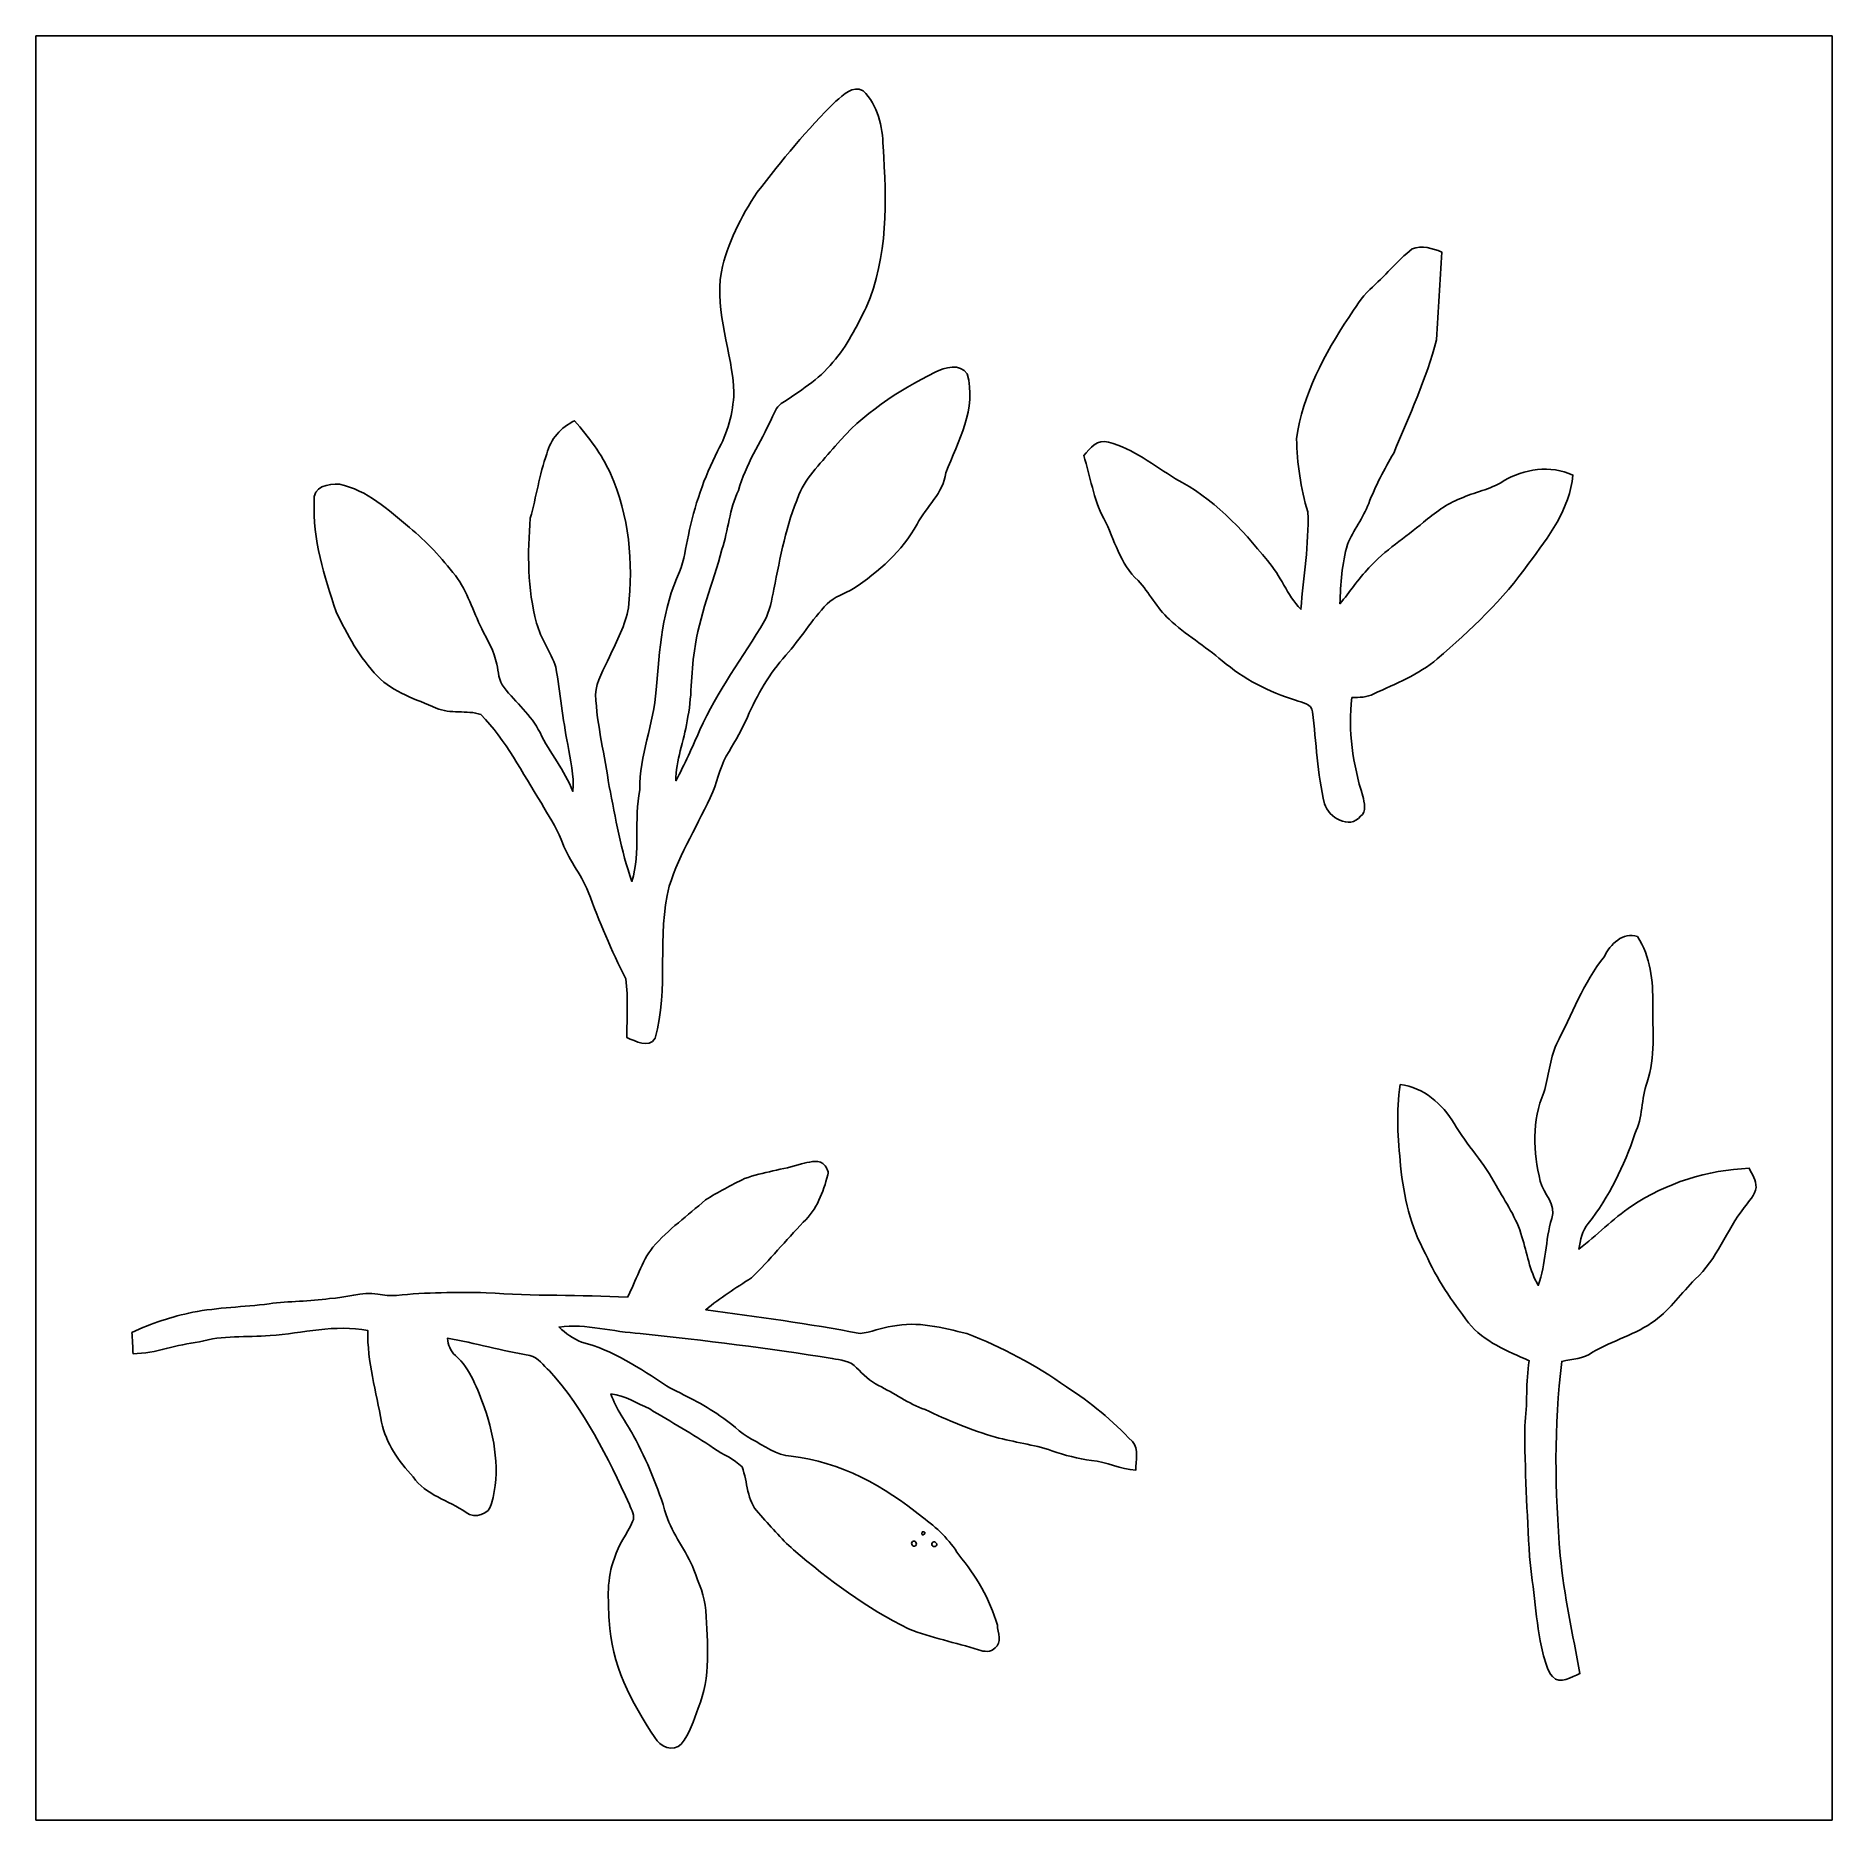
# Model space of a CAD drawing. Header units: centimetres. Extents: x -16.8 to 16.8, y -16.7 to 16.7.
import ezdxf

# ---------------------------------------------------------------- set-up
doc = ezdxf.new("R2010")
doc.units = ezdxf.units.CM
doc.header["$MEASUREMENT"] = 0
doc.layers.add('Layer 1', color=7, linetype='Continuous')

msp = doc.modelspace()

# ---------------------------------------------------------------- linework, layer by layer
at = {"layer": 'Layer 1', "color": 7}
for points, knots in [([(-16.77458, 16.66875), (-16.77458, 16.66875), (16.77458, 16.66875), (16.77458, 16.66875), (16.77458, 16.66875), (16.77458, 16.66875), (16.77458, -16.66875), (16.77458, -16.66875), (16.77458, -16.66875), (16.77458, -16.66875), (-16.77458, -16.66875), (-16.77458, -16.66875), (-16.77458, -16.66875), (-16.77458, -16.66875), (-16.77458, 16.66875), (-16.77458, 16.66875), (-16.77458, 16.66875), (-16.77458, 16.66875), (-16.77458, 16.66875), (-16.77458, 16.66875)], [0, 0, 0, 0, 0.16666667, 0.16666667, 0.16666667, 0.16666667, 0.33333333, 0.33333333, 0.33333333, 0.33333333, 0.5, 0.5, 0.5, 0.5, 0.66666667, 0.66666667, 0.66666667, 0.66666667, 1, 1, 1, 1]), ([(-1.83303, 15.45131), (-2.3682, 14.92426), (-2.84339, 14.33901), (-3.30376, 13.74704), (-3.30376, 13.74704), (-3.60116, 13.29161), (-3.85974, 12.79596), (-3.97157, 12.25973), (-3.97157, 12.25973), (-4.10598, 11.49385), (-3.76202, 10.76113), (-3.73662, 10.00196), (-3.73662, 10.00196), (-3.7525, 9.62201), (-3.85445, 9.24278), (-4.04495, 8.91222), (-4.04495, 8.91222), (-4.28907, 8.4141), (-4.48204, 7.88741), (-4.58646, 7.34131), (-4.58646, 7.34131), (-4.63868, 7.11235), (-4.66549, 6.87493), (-4.75262, 6.65551), (-4.75262, 6.65551), (-5.07824, 5.96865), (-5.12445, 5.19324), (-5.19042, 4.44782), (-5.19042, 4.44782), (-5.22923, 3.81564), (-5.50545, 3.22263), (-5.49557, 2.58445), (-5.49557, 2.58445), (-5.61305, 2.02106), (-5.46841, 1.42275), (-5.64268, 0.87136), (-5.64268, 0.87136), (-5.84764, 1.44533), (-5.94607, 2.05176), (-6.06813, 2.64689), (-6.06813, 2.64689), (-6.14363, 3.2198), (-6.2992, 3.78143), (-6.31966, 4.36139), (-6.31966, 4.36139), (-6.31155, 4.62104), (-6.16197, 4.84117), (-6.05861, 5.06942), (-6.05861, 5.06942), (-5.9309, 5.36963), (-5.75945, 5.6575), (-5.70689, 5.98417), (-5.70689, 5.98417), (-5.61763, 6.82766), (-5.68854, 7.71137), (-6.04449, 8.4903), (-6.04449, 8.4903), (-6.20713, 8.85649), (-6.45478, 9.17434), (-6.7123, 9.47773), (-6.7123, 9.47773), (-6.96595, 9.36378), (-7.16174, 9.12918), (-7.23441, 8.86178), (-7.23441, 8.86178), (-7.36882, 8.46914), (-7.42809, 8.05709), (-7.53992, 7.65845), (-7.53992, 7.65845), (-7.59531, 7.00687), (-7.5946, 6.33412), (-7.4228, 5.69771), (-7.4228, 5.69771), (-7.34766, 5.40526), (-7.15469, 5.16149), (-7.06614, 4.87468), (-7.06614, 4.87468), (-6.97618, 4.39491), (-6.93879, 3.90666), (-6.84071, 3.42794), (-6.84071, 3.42794), (-6.79556, 3.13831), (-6.71724, 2.84903), (-6.74405, 2.55305), (-6.74405, 2.55305), (-6.89928, 2.94675), (-7.17762, 3.27131), (-7.35824, 3.65125), (-7.35824, 3.65125), (-7.52334, 3.97616), (-7.80838, 4.21252), (-8.03134, 4.49474), (-8.03134, 4.49474), (-8.13576, 4.61504), (-8.1347, 4.78543), (-8.16681, 4.93183), (-8.16681, 4.93183), (-8.2109, 5.16996), (-8.34778, 5.37563), (-8.44585, 5.59294), (-8.44585, 5.59294), (-8.6166, 5.92032), (-8.71008, 6.28862), (-8.93868, 6.58389), (-8.93868, 6.58389), (-9.19621, 6.91092), (-9.47596, 7.22277), (-9.79981, 7.48594), (-9.79981, 7.48594), (-10.19246, 7.81544), (-10.58616, 8.18162), (-11.10474, 8.29028), (-11.10474, 8.29028), (-11.30124, 8.31039), (-11.62156, 8.24689), (-11.57605, 7.97242), (-11.57605, 7.97242), (-11.61098, 7.26334), (-11.39014, 6.5726), (-11.16506, 5.90903), (-11.16506, 5.90903), (-10.96469, 5.47582), (-10.72162, 5.05425), (-10.39636, 4.70253), (-10.39636, 4.70253), (-10.09791, 4.39561), (-9.67669, 4.27814), (-9.29781, 4.10774), (-9.29781, 4.10774), (-9.03358, 3.99344), (-8.72949, 4.07846), (-8.46173, 3.98992), (-8.46173, 3.98992), (-7.995, 3.50732), (-7.6895, 2.89842), (-7.33425, 2.33433), (-7.33425, 2.33433), (-7.20937, 2.1082), (-7.06014, 1.89406), (-6.96172, 1.65453), (-6.96172, 1.65453), (-6.84989, 1.29893), (-6.59236, 1.01847), (-6.4583, 0.67275), (-6.4583, 0.67275), (-6.25016, 0.12206), (-6.0258, -0.42298), (-5.75698, -0.94721), (-5.75698, -0.94721), (-5.70759, -1.31057), (-5.73652, -1.68134), (-5.73687, -2.04787), (-5.73687, -2.04787), (-5.57601, -2.11138), (-5.32589, -2.25813), (-5.20841, -2.06022), (-5.20841, -2.06022), (-4.94383, -1.13418), (-5.18795, -0.14605), (-4.94418, 0.78246), (-4.94418, 0.78246), (-4.75086, 1.40335), (-4.39032, 1.95227), (-4.13173, 2.54494), (-4.13173, 2.54494), (-4.03084, 2.79647), (-3.98286, 3.07128), (-3.82905, 3.29883), (-3.82905, 3.29883), (-3.70346, 3.50661), (-3.58281, 3.71757), (-3.48509, 3.93982), (-3.48509, 3.93982), (-3.30306, 4.35681), (-3.07234, 4.75615), (-2.76789, 5.09623), (-2.76789, 5.09623), (-2.49379, 5.40173), (-2.28353, 5.7591), (-1.99743, 6.05437), (-1.99743, 6.05437), (-1.86126, 6.19372), (-1.66899, 6.24628), (-1.5046, 6.34259), (-1.5046, 6.34259), (-1.03329, 6.65692), (-0.58914, 7.04144), (-0.31468, 7.54556), (-0.31468, 7.54556), (-0.14393, 7.87188), (0.17462, 8.122), (0.22119, 8.50618), (0.22119, 8.50618), (0.45014, 9.09849), (0.80751, 9.69751), (0.61913, 10.35614), (0.61913, 10.35614), (0.48436, 10.5537), (0.20003, 10.47609), (0.01905, 10.38684), (0.01905, 10.38684), (-0.67028, 10.03371), (-1.3462, 9.60826), (-1.84326, 9.00465), (-1.84326, 9.00465), (-2.08774, 8.71714), (-2.37208, 8.45114), (-2.52236, 8.0966), (-2.52236, 8.0966), (-2.7559, 7.53286), (-2.8762, 6.93067), (-2.98873, 6.33307), (-2.98873, 6.33307), (-3.03459, 6.13198), (-3.06388, 5.92102), (-3.16548, 5.73828), (-3.16548, 5.73828), (-3.5687, 5.05989), (-4.04813, 4.42383), (-4.37374, 3.70099), (-4.37374, 3.70099), (-4.5145, 3.38032), (-4.6549, 3.05858), (-4.82106, 2.7499), (-4.82106, 2.7499), (-4.82565, 3.13161), (-4.66549, 3.49285), (-4.61186, 3.86786), (-4.61186, 3.86786), (-4.5152, 4.29966), (-4.54519, 4.74486), (-4.4764, 5.17948), (-4.4764, 5.17948), (-4.38538, 5.82965), (-4.13032, 6.43925), (-3.96028, 7.07002), (-3.96028, 7.07002), (-3.84246, 7.43479), (-3.82058, 7.82849), (-3.65231, 8.17704), (-3.65231, 8.17704), (-3.51825, 8.65434), (-3.24132, 9.07097), (-3.03389, 9.51689), (-3.03389, 9.51689), (-2.9845, 9.61566), (-2.94958, 9.73208), (-2.85397, 9.79734), (-2.85397, 9.79734), (-2.51425, 10.02982), (-2.15053, 10.24361), (-1.89195, 10.57099), (-1.89195, 10.57099), (-1.61819, 10.86908), (-1.44745, 11.23985), (-1.264, 11.59581), (-1.264, 11.59581), (-0.86007, 12.54019), (-0.87912, 13.59535), (-0.95179, 14.60041), (-0.95179, 14.60041), (-0.95532, 14.97647), (-1.05093, 15.37476), (-1.32468, 15.64499), (-1.32468, 15.64499), (-1.51836, 15.754), (-1.69157, 15.56138), (-1.83303, 15.45131), (-1.83303, 15.45131), (-1.83303, 15.45131), (-1.83303, 15.45131), (-1.83303, 15.45131)], [0, 0, 0, 0, 0.01449275, 0.01449275, 0.01449275, 0.01449275, 0.02898551, 0.02898551, 0.02898551, 0.02898551, 0.04347826, 0.04347826, 0.04347826, 0.04347826, 0.05797101, 0.05797101, 0.05797101, 0.05797101, 0.07246377, 0.07246377, 0.07246377, 0.07246377, 0.08695652, 0.08695652, 0.08695652, 0.08695652, 0.10144928, 0.10144928, 0.10144928, 0.10144928, 0.11594203, 0.11594203, 0.11594203, 0.11594203, 0.13043478, 0.13043478, 0.13043478, 0.13043478, 0.14492754, 0.14492754, 0.14492754, 0.14492754, 0.15942029, 0.15942029, 0.15942029, 0.15942029, 0.17391304, 0.17391304, 0.17391304, 0.17391304, 0.1884058, 0.1884058, 0.1884058, 0.1884058, 0.20289855, 0.20289855, 0.20289855, 0.20289855, 0.2173913, 0.2173913, 0.2173913, 0.2173913, 0.23188406, 0.23188406, 0.23188406, 0.23188406, 0.24637681, 0.24637681, 0.24637681, 0.24637681, 0.26086957, 0.26086957, 0.26086957, 0.26086957, 0.27536232, 0.27536232, 0.27536232, 0.27536232, 0.28985507, 0.28985507, 0.28985507, 0.28985507, 0.30434783, 0.30434783, 0.30434783, 0.30434783, 0.31884058, 0.31884058, 0.31884058, 0.31884058, 0.33333333, 0.33333333, 0.33333333, 0.33333333, 0.34782609, 0.34782609, 0.34782609, 0.34782609, 0.36231884, 0.36231884, 0.36231884, 0.36231884, 0.37681159, 0.37681159, 0.37681159, 0.37681159, 0.39130435, 0.39130435, 0.39130435, 0.39130435, 0.4057971, 0.4057971, 0.4057971, 0.4057971, 0.42028986, 0.42028986, 0.42028986, 0.42028986, 0.43478261, 0.43478261, 0.43478261, 0.43478261, 0.44927536, 0.44927536, 0.44927536, 0.44927536, 0.46376812, 0.46376812, 0.46376812, 0.46376812, 0.47826087, 0.47826087, 0.47826087, 0.47826087, 0.49275362, 0.49275362, 0.49275362, 0.49275362, 0.50724638, 0.50724638, 0.50724638, 0.50724638, 0.52173913, 0.52173913, 0.52173913, 0.52173913, 0.53623188, 0.53623188, 0.53623188, 0.53623188, 0.55072464, 0.55072464, 0.55072464, 0.55072464, 0.56521739, 0.56521739, 0.56521739, 0.56521739, 0.57971014, 0.57971014, 0.57971014, 0.57971014, 0.5942029, 0.5942029, 0.5942029, 0.5942029, 0.60869565, 0.60869565, 0.60869565, 0.60869565, 0.62318841, 0.62318841, 0.62318841, 0.62318841, 0.63768116, 0.63768116, 0.63768116, 0.63768116, 0.65217391, 0.65217391, 0.65217391, 0.65217391, 0.66666667, 0.66666667, 0.66666667, 0.66666667, 0.68115942, 0.68115942, 0.68115942, 0.68115942, 0.69565217, 0.69565217, 0.69565217, 0.69565217, 0.71014493, 0.71014493, 0.71014493, 0.71014493, 0.72463768, 0.72463768, 0.72463768, 0.72463768, 0.73913043, 0.73913043, 0.73913043, 0.73913043, 0.75362319, 0.75362319, 0.75362319, 0.75362319, 0.76811594, 0.76811594, 0.76811594, 0.76811594, 0.7826087, 0.7826087, 0.7826087, 0.7826087, 0.79710145, 0.79710145, 0.79710145, 0.79710145, 0.8115942, 0.8115942, 0.8115942, 0.8115942, 0.82608696, 0.82608696, 0.82608696, 0.82608696, 0.84057971, 0.84057971, 0.84057971, 0.84057971, 0.85507246, 0.85507246, 0.85507246, 0.85507246, 0.86956522, 0.86956522, 0.86956522, 0.86956522, 0.88405797, 0.88405797, 0.88405797, 0.88405797, 0.89855072, 0.89855072, 0.89855072, 0.89855072, 0.91304348, 0.91304348, 0.91304348, 0.91304348, 0.92753623, 0.92753623, 0.92753623, 0.92753623, 0.94202899, 0.94202899, 0.94202899, 0.94202899, 0.95652174, 0.95652174, 0.95652174, 0.95652174, 0.97101449, 0.97101449, 0.97101449, 0.97101449, 1, 1, 1, 1]), ([(8.93304, 12.69259), (8.64905, 12.46011), (8.41657, 12.1726), (8.14105, 11.93094), (8.14105, 11.93094), (7.97913, 11.78313), (7.86941, 11.5891), (7.747, 11.40989), (7.747, 11.40989), (7.29368, 10.72268), (6.88728, 9.96774), (6.77333, 9.14259), (6.77333, 9.14259), (6.78251, 8.6801), (6.84565, 8.21619), (6.98324, 7.77381), (6.98324, 7.77381), (7.00687, 7.16597), (6.89892, 6.56167), (6.85236, 5.95665), (6.85236, 5.95665), (6.58812, 6.22124), (6.47841, 6.58883), (6.229, 6.864), (6.229, 6.864), (5.74675, 7.46266), (5.20312, 8.04016), (4.51026, 8.39364), (4.51026, 8.39364), (4.10563, 8.6427), (3.72674, 8.95209), (3.26072, 9.07944), (3.26072, 9.07944), (3.04694, 9.14365), (2.91677, 8.96267), (2.79612, 8.82932), (2.79612, 8.82932), (2.92629, 8.43774), (2.97215, 8.01687), (3.17288, 7.6514), (3.17288, 7.6514), (3.37326, 7.25946), (3.47098, 6.79556), (3.81106, 6.49217), (3.81106, 6.49217), (4.02449, 6.2671), (4.15925, 5.97853), (4.39173, 5.76862), (4.39173, 5.76862), (4.69935, 5.48252), (5.06201, 5.26486), (5.38339, 4.99427), (5.38339, 4.99427), (5.78132, 4.65384), (6.2551, 4.40972), (6.75428, 4.25556), (6.75428, 4.25556), (6.86788, 4.2104), (7.05414, 4.19417), (7.06896, 4.03931), (7.06896, 4.03931), (7.14234, 3.4671), (7.1561, 2.88361), (7.29544, 2.32128), (7.29544, 2.32128), (7.36776, 2.06446), (7.76393, 1.83198), (7.96607, 2.08703), (7.96607, 2.08703), (8.08284, 2.17382), (8.03557, 2.34597), (8.00982, 2.46627), (8.00982, 2.46627), (7.82285, 3.05858), (7.73077, 3.68476), (7.8045, 4.3053), (7.8045, 4.3053), (7.9442, 4.30424), (8.08814, 4.312), (8.21619, 4.37374), (8.21619, 4.37374), (8.62365, 4.56706), (9.05228, 4.73322), (9.39906, 5.03026), (9.39906, 5.03026), (10.02594, 5.56507), (10.63237, 6.13728), (11.10862, 6.8139), (11.10862, 6.8139), (11.47621, 7.30567), (11.87556, 7.82849), (11.93518, 8.46173), (11.93518, 8.46173), (11.51079, 8.65576), (11.0236, 8.58308), (10.63166, 8.34849), (10.63166, 8.34849), (10.38719, 8.18938), (10.09438, 8.14387), (9.83192, 8.02534), (9.83192, 8.02534), (9.57615, 7.92233), (9.35073, 7.75794), (9.14153, 7.58119), (9.14153, 7.58119), (8.80463, 7.29368), (8.41904, 7.06261), (8.12482, 6.72712), (8.12482, 6.72712), (7.92162, 6.52286), (7.76817, 6.27768), (7.58225, 6.05861), (7.58225, 6.05861), (7.59707, 6.43079), (7.61894, 6.80791), (7.72054, 7.16774), (7.72054, 7.16774), (7.83272, 7.43267), (8.01793, 7.66127), (8.11918, 7.93221), (8.11918, 7.93221), (8.24442, 8.26064), (8.40916, 8.57109), (8.58591, 8.87448), (8.58591, 8.87448), (8.87589, 9.57086), (9.1948, 10.26019), (9.38636, 10.99256), (9.38636, 10.99256), (9.41634, 11.5383), (9.44845, 12.08476), (9.48408, 12.6305), (9.48408, 12.6305), (9.31333, 12.70388), (9.11225, 12.75397), (8.93304, 12.69259), (8.93304, 12.69259), (8.93304, 12.69259), (8.93304, 12.69259), (8.93304, 12.69259)], [0, 0, 0, 0, 0.02777778, 0.02777778, 0.02777778, 0.02777778, 0.05555556, 0.05555556, 0.05555556, 0.05555556, 0.08333333, 0.08333333, 0.08333333, 0.08333333, 0.11111111, 0.11111111, 0.11111111, 0.11111111, 0.13888889, 0.13888889, 0.13888889, 0.13888889, 0.16666667, 0.16666667, 0.16666667, 0.16666667, 0.19444444, 0.19444444, 0.19444444, 0.19444444, 0.22222222, 0.22222222, 0.22222222, 0.22222222, 0.25, 0.25, 0.25, 0.25, 0.27777778, 0.27777778, 0.27777778, 0.27777778, 0.30555556, 0.30555556, 0.30555556, 0.30555556, 0.33333333, 0.33333333, 0.33333333, 0.33333333, 0.36111111, 0.36111111, 0.36111111, 0.36111111, 0.38888889, 0.38888889, 0.38888889, 0.38888889, 0.41666667, 0.41666667, 0.41666667, 0.41666667, 0.44444444, 0.44444444, 0.44444444, 0.44444444, 0.47222222, 0.47222222, 0.47222222, 0.47222222, 0.5, 0.5, 0.5, 0.5, 0.52777778, 0.52777778, 0.52777778, 0.52777778, 0.55555556, 0.55555556, 0.55555556, 0.55555556, 0.58333333, 0.58333333, 0.58333333, 0.58333333, 0.61111111, 0.61111111, 0.61111111, 0.61111111, 0.63888889, 0.63888889, 0.63888889, 0.63888889, 0.66666667, 0.66666667, 0.66666667, 0.66666667, 0.69444444, 0.69444444, 0.69444444, 0.69444444, 0.72222222, 0.72222222, 0.72222222, 0.72222222, 0.75, 0.75, 0.75, 0.75, 0.77777778, 0.77777778, 0.77777778, 0.77777778, 0.80555556, 0.80555556, 0.80555556, 0.80555556, 0.83333333, 0.83333333, 0.83333333, 0.83333333, 0.86111111, 0.86111111, 0.86111111, 0.86111111, 0.88888889, 0.88888889, 0.88888889, 0.88888889, 0.91666667, 0.91666667, 0.91666667, 0.91666667, 0.94444444, 0.94444444, 0.94444444, 0.94444444, 1, 1, 1, 1]), ([(12.52079, -0.53164), (12.13238, -1.02729), (11.90519, -1.61537), (11.62756, -2.17346), (11.62756, -2.17346), (11.49244, -2.45639), (11.48891, -2.77918), (11.38978, -3.07411), (11.38978, -3.07411), (11.16859, -3.59516), (11.19082, -4.18959), (11.32452, -4.73004), (11.32452, -4.73004), (11.38308, -4.96676), (11.62897, -5.16643), (11.53795, -5.42784), (11.53795, -5.42784), (11.41836, -5.83706), (11.42965, -6.27592), (11.28783, -6.67879), (11.28783, -6.67879), (11.12379, -6.40115), (11.07687, -6.07448), (10.98091, -5.77074), (10.98091, -5.77074), (10.88461, -5.4229), (10.67647, -5.12198), (10.50043, -4.81154), (10.50043, -4.81154), (10.28418, -4.39596), (9.95292, -4.058), (9.71691, -3.65513), (9.71691, -3.65513), (9.49466, -3.28965), (9.15, -2.97462), (8.70867, -2.92559), (8.70867, -2.92559), (8.62295, -3.42829), (8.66846, -3.94229), (8.71608, -4.44676), (8.71608, -4.44676), (8.77429, -5.01509), (8.90058, -5.58659), (9.18281, -6.08859), (9.18281, -6.08859), (9.38389, -6.55567), (9.67952, -6.97124), (9.9822, -7.37694), (9.9822, -7.37694), (10.27501, -7.73324), (10.70892, -7.90575), (11.1185, -8.08602), (11.1185, -8.08602), (11.04688, -8.48642), (11.08957, -8.89776), (11.03489, -9.30063), (11.03489, -9.30063), (11.02995, -10.11449), (11.08392, -10.92835), (11.12097, -11.7415), (11.12097, -11.7415), (11.20211, -12.34123), (11.24021, -12.94836), (11.36897, -13.54102), (11.36897, -13.54102), (11.41836, -13.69272), (11.44834, -13.86381), (11.55312, -13.9887), (11.55312, -13.9887), (11.69741, -14.14251), (11.9059, -13.99046), (12.06394, -13.93261), (12.06394, -13.93261), (11.93271, -13.20024), (11.76831, -12.47211), (11.69882, -11.72986), (11.69882, -11.72986), (11.59263, -10.52336), (11.57958, -9.3031), (11.72669, -8.09978), (11.72669, -8.09978), (11.92071, -8.05427), (12.13238, -8.05109), (12.29889, -7.92833), (12.29889, -7.92833), (12.6746, -7.70184), (13.11663, -7.60166), (13.46729, -7.33178), (13.46729, -7.33178), (13.7601, -7.12011), (13.9633, -6.81461), (14.21624, -6.56131), (14.21624, -6.56131), (14.62969, -6.19654), (14.79867, -5.64762), (15.13558, -5.22287), (15.13558, -5.22287), (15.21636, -5.10364), (15.3349, -4.99533), (15.35571, -4.84611), (15.35571, -4.84611), (15.35783, -4.71523), (15.28022, -4.60199), (15.22624, -4.48874), (15.22624, -4.48874), (14.44801, -4.51944), (13.67578, -4.76109), (13.02985, -5.19924), (13.02985, -5.19924), (12.67319, -5.43207), (12.38285, -5.74887), (12.04172, -6.00075), (12.04172, -6.00075), (12.07699, -5.83353), (12.10134, -5.65291), (12.22163, -5.52203), (12.22163, -5.52203), (12.61004, -5.02109), (12.89332, -4.44359), (13.09158, -3.84387), (13.09158, -3.84387), (13.24504, -3.54224), (13.20341, -3.19123), (13.32018, -2.87831), (13.32018, -2.87831), (13.47999, -2.41159), (13.41861, -1.9117), (13.42637, -1.4284), (13.42637, -1.4284), (13.43237, -0.99342), (13.38227, -0.53269), (13.13886, -0.16051), (13.13886, -0.16051), (12.87498, -0.06033), (12.62627, -0.30939), (12.52079, -0.53164), (12.52079, -0.53164), (12.52079, -0.53164), (12.52079, -0.53164), (12.52079, -0.53164)], [0, 0, 0, 0, 0.02777778, 0.02777778, 0.02777778, 0.02777778, 0.05555556, 0.05555556, 0.05555556, 0.05555556, 0.08333333, 0.08333333, 0.08333333, 0.08333333, 0.11111111, 0.11111111, 0.11111111, 0.11111111, 0.13888889, 0.13888889, 0.13888889, 0.13888889, 0.16666667, 0.16666667, 0.16666667, 0.16666667, 0.19444444, 0.19444444, 0.19444444, 0.19444444, 0.22222222, 0.22222222, 0.22222222, 0.22222222, 0.25, 0.25, 0.25, 0.25, 0.27777778, 0.27777778, 0.27777778, 0.27777778, 0.30555556, 0.30555556, 0.30555556, 0.30555556, 0.33333333, 0.33333333, 0.33333333, 0.33333333, 0.36111111, 0.36111111, 0.36111111, 0.36111111, 0.38888889, 0.38888889, 0.38888889, 0.38888889, 0.41666667, 0.41666667, 0.41666667, 0.41666667, 0.44444444, 0.44444444, 0.44444444, 0.44444444, 0.47222222, 0.47222222, 0.47222222, 0.47222222, 0.5, 0.5, 0.5, 0.5, 0.52777778, 0.52777778, 0.52777778, 0.52777778, 0.55555556, 0.55555556, 0.55555556, 0.55555556, 0.58333333, 0.58333333, 0.58333333, 0.58333333, 0.61111111, 0.61111111, 0.61111111, 0.61111111, 0.63888889, 0.63888889, 0.63888889, 0.63888889, 0.66666667, 0.66666667, 0.66666667, 0.66666667, 0.69444444, 0.69444444, 0.69444444, 0.69444444, 0.72222222, 0.72222222, 0.72222222, 0.72222222, 0.75, 0.75, 0.75, 0.75, 0.77777778, 0.77777778, 0.77777778, 0.77777778, 0.80555556, 0.80555556, 0.80555556, 0.80555556, 0.83333333, 0.83333333, 0.83333333, 0.83333333, 0.86111111, 0.86111111, 0.86111111, 0.86111111, 0.88888889, 0.88888889, 0.88888889, 0.88888889, 0.91666667, 0.91666667, 0.91666667, 0.91666667, 0.94444444, 0.94444444, 0.94444444, 0.94444444, 1, 1, 1, 1]), ([(-2.47368, -4.40796), (-2.82363, -4.51591), (-3.19264, -4.55648), (-3.5373, -4.68348), (-3.5373, -4.68348), (-3.78848, -4.80201), (-4.03472, -4.93466), (-4.27108, -5.08071), (-4.27108, -5.08071), (-4.5974, -5.37563), (-4.96182, -5.63069), (-5.2518, -5.96441), (-5.2518, -5.96441), (-5.47088, -6.2417), (-5.55837, -6.59201), (-5.72664, -6.89716), (-5.72664, -6.89716), (-6.60541, -6.85024), (-7.4863, -6.88164), (-8.36401, -6.8139), (-8.36401, -6.8139), (-8.92316, -6.80896), (-9.48373, -6.80579), (-10.04076, -6.86435), (-10.04076, -6.86435), (-10.15647, -6.87881), (-10.27218, -6.85976), (-10.38613, -6.84318), (-10.38613, -6.84318), (-10.69058, -6.79168), (-10.98726, -6.91233), (-11.28959, -6.92326), (-11.28959, -6.92326), (-11.66389, -6.98359), (-12.04489, -6.96524), (-12.41919, -7.0231), (-12.41919, -7.0231), (-12.89368, -7.08307), (-13.37451, -7.08978), (-13.84547, -7.17903), (-13.84547, -7.17903), (-14.23564, -7.26475), (-14.62229, -7.38258), (-14.98106, -7.56038), (-14.98106, -7.56038), (-14.97577, -7.65951), (-14.96519, -7.85742), (-14.95989, -7.95655), (-14.95989, -7.95655), (-14.53515, -7.94914), (-14.14145, -7.77734), (-13.72129, -7.73359), (-13.72129, -7.73359), (-13.29196, -7.60518), (-12.84217, -7.64999), (-12.40155, -7.61647), (-12.40155, -7.61647), (-11.79336, -7.57237), (-11.18588, -7.39987), (-10.57557, -7.52016), (-10.57557, -7.52016), (-10.58827, -8.10472), (-10.41471, -8.66457), (-10.32051, -9.23537), (-10.32051, -9.23537), (-10.23197, -9.6266), (-10.00337, -9.96809), (-9.7282, -10.25419), (-9.7282, -10.25419), (-9.49819, -10.60097), (-9.06392, -10.68987), (-8.74113, -10.922), (-8.74113, -10.922), (-8.57814, -11.04194), (-8.30121, -10.95693), (-8.26206, -10.7502), (-8.26206, -10.7502), (-8.09731, -10.16282), (-8.20208, -9.5317), (-8.39364, -8.96303), (-8.39364, -8.96303), (-8.53228, -8.6173), (-8.65011, -8.23912), (-8.93904, -7.98583), (-8.93904, -7.98583), (-9.03393, -7.90469), (-9.07627, -7.78686), (-9.08932, -7.66586), (-9.08932, -7.66586), (-8.57215, -7.75406), (-8.06732, -7.90434), (-7.54874, -7.98477), (-7.54874, -7.98477), (-7.39246, -8.02605), (-7.29686, -8.17245), (-7.18291, -8.27617), (-7.18291, -8.27617), (-6.52709, -9.00077), (-6.09036, -9.89118), (-5.6896, -10.77383), (-5.6896, -10.77383), (-5.64797, -10.87296), (-5.57601, -10.98232), (-5.63069, -11.09169), (-5.63069, -11.09169), (-5.73264, -11.32487), (-5.90233, -11.52525), (-5.969, -11.77502), (-5.969, -11.77502), (-6.11787, -12.14402), (-6.08542, -12.55219), (-6.06778, -12.94095), (-6.06778, -12.94095), (-6.03321, -13.74175), (-5.64833, -14.47412), (-5.21406, -15.12817), (-5.21406, -15.12817), (-5.11951, -15.29115), (-4.8701, -15.40827), (-4.71981, -15.24811), (-4.71981, -15.24811), (-4.56424, -15.05303), (-4.48698, -14.80855), (-4.40337, -14.57643), (-4.40337, -14.57643), (-4.1656, -14.00034), (-4.22734, -13.3604), (-4.26438, -12.75397), (-4.26438, -12.75397), (-4.2739, -12.48516), (-4.39561, -12.23998), (-4.48557, -11.99303), (-4.48557, -11.99303), (-4.62739, -11.63532), (-4.88386, -11.3344), (-5.00168, -10.96574), (-5.00168, -10.96574), (-5.15338, -10.45386), (-5.35517, -9.95715), (-5.61305, -9.48972), (-5.61305, -9.48972), (-5.75063, -9.22655), (-5.94219, -8.99054), (-6.03462, -8.7055), (-6.03462, -8.7055), (-5.77356, -8.7376), (-5.54461, -8.87659), (-5.31072, -8.9856), (-5.31072, -8.9856), (-4.91455, -9.23255), (-4.49968, -9.45127), (-4.11762, -9.72079), (-4.11762, -9.72079), (-3.94123, -9.83862), (-3.73521, -9.91835), (-3.58387, -10.07004), (-3.58387, -10.07004), (-3.47839, -10.34944), (-3.50238, -10.7061), (-3.27589, -10.93047), (-3.27589, -10.93047), (-3.06529, -11.16647), (-2.86209, -11.41095), (-2.62149, -11.61768), (-2.62149, -11.61768), (-1.96356, -12.18706), (-1.25518, -12.70847), (-0.47378, -13.09582), (-0.47378, -13.09582), (-0.04868, -13.26056), (0.3997, -13.35158), (0.83361, -13.48811), (0.83361, -13.48811), (0.93451, -13.52374), (1.05833, -13.53785), (1.14018, -13.45318), (1.14018, -13.45318), (1.27952, -13.35828), (1.18921, -13.15896), (1.18322, -13.02667), (1.18322, -13.02667), (1.04246, -12.5416), (0.78493, -12.09816), (0.46108, -11.71293), (0.46108, -11.71293), (0.28963, -11.42965), (0.04974, -11.20175), (-0.21766, -11.01055), (-0.21766, -11.01055), (-0.91511, -10.42811), (-1.75366, -9.97691), (-2.66559, -9.86649), (-2.66559, -9.86649), (-2.95169, -9.8619), (-3.1683, -9.66893), (-3.41101, -9.54828), (-3.41101, -9.54828), (-3.63008, -9.43539), (-3.78989, -9.2396), (-4.00015, -9.11366), (-4.00015, -9.11366), (-4.30989, -8.88929), (-4.66266, -8.7376), (-4.99674, -8.55521), (-4.99674, -8.55521), (-5.49063, -8.22678), (-5.99899, -7.88564), (-6.58213, -7.73959), (-6.58213, -7.73959), (-6.73982, -7.67609), (-6.87917, -7.57237), (-7.00193, -7.45631), (-7.00193, -7.45631), (-6.49288, -7.38787), (-5.99334, -7.55086), (-5.48746, -7.5759), (-5.48746, -7.5759), (-4.28872, -7.70431), (-3.09245, -7.85566), (-1.90183, -8.04228), (-1.90183, -8.04228), (-1.7459, -8.07473), (-1.55998, -8.08919), (-1.44498, -8.21549), (-1.44498, -8.21549), (-1.3268, -8.34566), (-1.19733, -8.47055), (-1.03681, -8.54745), (-1.03681, -8.54745), (-0.74295, -8.69033), (-0.47943, -8.89106), (-0.16686, -8.99724), (-0.16686, -8.99724), (0.25964, -9.19656), (0.69286, -9.38742), (1.14829, -9.51124), (1.14829, -9.51124), (1.49542, -9.61249), (1.85843, -9.64812), (2.20133, -9.7663), (2.20133, -9.7663), (2.44158, -9.85238), (2.68887, -9.91764), (2.94287, -9.94833), (2.94287, -9.94833), (3.22686, -9.97479), (3.48298, -10.12119), (3.77049, -10.12896), (3.77049, -10.12896), (3.75461, -9.95327), (3.84387, -9.7342), (3.70522, -9.59626), (3.70522, -9.59626), (3.33587, -9.20926), (2.92453, -8.85931), (2.47262, -8.5725), (2.47262, -8.5725), (1.89618, -8.16751), (1.27, -7.8299), (0.61278, -7.57767), (0.61278, -7.57767), (0.16051, -7.46972), (-0.31115, -7.33813), (-0.77788, -7.4422), (-0.77788, -7.4422), (-0.98319, -7.46901), (-1.17757, -7.55156), (-1.38183, -7.57661), (-1.38183, -7.57661), (-2.33645, -7.39281), (-3.30165, -7.26863), (-4.26473, -7.13317), (-4.26473, -7.13317), (-3.99556, -6.91127), (-3.70099, -6.72394), (-3.40819, -6.53627), (-3.40819, -6.53627), (-3.0674, -6.20713), (-2.77001, -5.836), (-2.44087, -5.49592), (-2.44087, -5.49592), (-2.18969, -5.26344), (-2.06869, -4.93607), (-1.98367, -4.61398), (-1.98367, -4.61398), (-1.95933, -4.53178), (-2.01789, -4.45452), (-2.07574, -4.40337), (-2.07574, -4.40337), (-2.19287, -4.31729), (-2.34456, -4.38291), (-2.47368, -4.40796)], [0, 0, 0, 0, 0.01351351, 0.01351351, 0.01351351, 0.01351351, 0.02702703, 0.02702703, 0.02702703, 0.02702703, 0.04054054, 0.04054054, 0.04054054, 0.04054054, 0.05405405, 0.05405405, 0.05405405, 0.05405405, 0.06756757, 0.06756757, 0.06756757, 0.06756757, 0.08108108, 0.08108108, 0.08108108, 0.08108108, 0.09459459, 0.09459459, 0.09459459, 0.09459459, 0.10810811, 0.10810811, 0.10810811, 0.10810811, 0.12162162, 0.12162162, 0.12162162, 0.12162162, 0.13513514, 0.13513514, 0.13513514, 0.13513514, 0.14864865, 0.14864865, 0.14864865, 0.14864865, 0.16216216, 0.16216216, 0.16216216, 0.16216216, 0.17567568, 0.17567568, 0.17567568, 0.17567568, 0.18918919, 0.18918919, 0.18918919, 0.18918919, 0.2027027, 0.2027027, 0.2027027, 0.2027027, 0.21621622, 0.21621622, 0.21621622, 0.21621622, 0.22972973, 0.22972973, 0.22972973, 0.22972973, 0.24324324, 0.24324324, 0.24324324, 0.24324324, 0.25675676, 0.25675676, 0.25675676, 0.25675676, 0.27027027, 0.27027027, 0.27027027, 0.27027027, 0.28378378, 0.28378378, 0.28378378, 0.28378378, 0.2972973, 0.2972973, 0.2972973, 0.2972973, 0.31081081, 0.31081081, 0.31081081, 0.31081081, 0.32432432, 0.32432432, 0.32432432, 0.32432432, 0.33783784, 0.33783784, 0.33783784, 0.33783784, 0.35135135, 0.35135135, 0.35135135, 0.35135135, 0.36486486, 0.36486486, 0.36486486, 0.36486486, 0.37837838, 0.37837838, 0.37837838, 0.37837838, 0.39189189, 0.39189189, 0.39189189, 0.39189189, 0.40540541, 0.40540541, 0.40540541, 0.40540541, 0.41891892, 0.41891892, 0.41891892, 0.41891892, 0.43243243, 0.43243243, 0.43243243, 0.43243243, 0.44594595, 0.44594595, 0.44594595, 0.44594595, 0.45945946, 0.45945946, 0.45945946, 0.45945946, 0.47297297, 0.47297297, 0.47297297, 0.47297297, 0.48648649, 0.48648649, 0.48648649, 0.48648649, 0.5, 0.5, 0.5, 0.5, 0.51351351, 0.51351351, 0.51351351, 0.51351351, 0.52702703, 0.52702703, 0.52702703, 0.52702703, 0.54054054, 0.54054054, 0.54054054, 0.54054054, 0.55405405, 0.55405405, 0.55405405, 0.55405405, 0.56756757, 0.56756757, 0.56756757, 0.56756757, 0.58108108, 0.58108108, 0.58108108, 0.58108108, 0.59459459, 0.59459459, 0.59459459, 0.59459459, 0.60810811, 0.60810811, 0.60810811, 0.60810811, 0.62162162, 0.62162162, 0.62162162, 0.62162162, 0.63513514, 0.63513514, 0.63513514, 0.63513514, 0.64864865, 0.64864865, 0.64864865, 0.64864865, 0.66216216, 0.66216216, 0.66216216, 0.66216216, 0.67567568, 0.67567568, 0.67567568, 0.67567568, 0.68918919, 0.68918919, 0.68918919, 0.68918919, 0.7027027, 0.7027027, 0.7027027, 0.7027027, 0.71621622, 0.71621622, 0.71621622, 0.71621622, 0.72972973, 0.72972973, 0.72972973, 0.72972973, 0.74324324, 0.74324324, 0.74324324, 0.74324324, 0.75675676, 0.75675676, 0.75675676, 0.75675676, 0.77027027, 0.77027027, 0.77027027, 0.77027027, 0.78378378, 0.78378378, 0.78378378, 0.78378378, 0.7972973, 0.7972973, 0.7972973, 0.7972973, 0.81081081, 0.81081081, 0.81081081, 0.81081081, 0.82432432, 0.82432432, 0.82432432, 0.82432432, 0.83783784, 0.83783784, 0.83783784, 0.83783784, 0.85135135, 0.85135135, 0.85135135, 0.85135135, 0.86486486, 0.86486486, 0.86486486, 0.86486486, 0.87837838, 0.87837838, 0.87837838, 0.87837838, 0.89189189, 0.89189189, 0.89189189, 0.89189189, 0.90540541, 0.90540541, 0.90540541, 0.90540541, 0.91891892, 0.91891892, 0.91891892, 0.91891892, 0.93243243, 0.93243243, 0.93243243, 0.93243243, 0.94594595, 0.94594595, 0.94594595, 0.94594595, 0.95945946, 0.95945946, 0.95945946, 0.95945946, 0.97297297, 0.97297297, 0.97297297, 0.97297297, 1, 1, 1, 1]), ([(-0.40146, -11.46598), (-0.3556, -11.42929), (-0.30021, -11.50832), (-0.34643, -11.54183), (-0.34643, -11.54183), (-0.39299, -11.57922), (-0.44803, -11.49879), (-0.40146, -11.46598)], [0, 0, 0, 0, 0.33333333, 0.33333333, 0.33333333, 0.33333333, 1, 1, 1, 1]), ([(-0.03457, -11.48715), (-0.00141, -11.44023), (0.07902, -11.49562), (0.04128, -11.54218), (0.04128, -11.54218), (0.00811, -11.58804), (-0.07091, -11.53266), (-0.03457, -11.48715)], [0, 0, 0, 0, 0.33333333, 0.33333333, 0.33333333, 0.33333333, 1, 1, 1, 1])]:
    msp.add_open_spline(points, degree=3, knots=knots, dxfattribs=at)
at = {"layer": 'Layer 1', "color": 253}
for points, knots in [([(-1.83303, 15.45131), (-1.69157, 15.56138), (-1.51836, 15.754), (-1.32468, 15.64499), (-1.32468, 15.64499), (-1.05093, 15.37476), (-0.95532, 14.97647), (-0.95179, 14.60041), (-0.95179, 14.60041), (-0.87912, 13.59535), (-0.86007, 12.54019), (-1.264, 11.59581), (-1.264, 11.59581), (-1.44745, 11.23985), (-1.61819, 10.86908), (-1.89195, 10.57099), (-1.89195, 10.57099), (-2.15053, 10.24361), (-2.51425, 10.02982), (-2.85397, 9.79734), (-2.85397, 9.79734), (-2.94958, 9.73208), (-2.9845, 9.61566), (-3.03389, 9.51689), (-3.03389, 9.51689), (-3.24132, 9.07097), (-3.51825, 8.65434), (-3.65231, 8.17704), (-3.65231, 8.17704), (-3.82058, 7.82849), (-3.84246, 7.43479), (-3.96028, 7.07002), (-3.96028, 7.07002), (-4.13032, 6.43925), (-4.38538, 5.82965), (-4.4764, 5.17948), (-4.4764, 5.17948), (-4.54519, 4.74486), (-4.5152, 4.29966), (-4.61186, 3.86786), (-4.61186, 3.86786), (-4.66549, 3.49285), (-4.82565, 3.13161), (-4.82106, 2.7499), (-4.82106, 2.7499), (-4.6549, 3.05858), (-4.5145, 3.38032), (-4.37374, 3.70099), (-4.37374, 3.70099), (-4.04813, 4.42383), (-3.5687, 5.05989), (-3.16548, 5.73828), (-3.16548, 5.73828), (-3.06388, 5.92102), (-3.03459, 6.13198), (-2.98873, 6.33307), (-2.98873, 6.33307), (-2.8762, 6.93067), (-2.7559, 7.53286), (-2.52236, 8.0966), (-2.52236, 8.0966), (-2.37208, 8.45114), (-2.08774, 8.71714), (-1.84326, 9.00465), (-1.84326, 9.00465), (-1.3462, 9.60826), (-0.67028, 10.03371), (0.01905, 10.38684), (0.01905, 10.38684), (0.20003, 10.47609), (0.48436, 10.5537), (0.61913, 10.35614), (0.61913, 10.35614), (0.80751, 9.69751), (0.45014, 9.09849), (0.22119, 8.50618), (0.22119, 8.50618), (0.17462, 8.122), (-0.14393, 7.87188), (-0.31468, 7.54556), (-0.31468, 7.54556), (-0.58914, 7.04144), (-1.03329, 6.65692), (-1.5046, 6.34259), (-1.5046, 6.34259), (-1.66899, 6.24628), (-1.86126, 6.19372), (-1.99743, 6.05437), (-1.99743, 6.05437), (-2.28353, 5.7591), (-2.49379, 5.40173), (-2.76789, 5.09623), (-2.76789, 5.09623), (-3.07234, 4.75615), (-3.30306, 4.35681), (-3.48509, 3.93982), (-3.48509, 3.93982), (-3.58281, 3.71757), (-3.70346, 3.50661), (-3.82905, 3.29883), (-3.82905, 3.29883), (-3.98286, 3.07128), (-4.03084, 2.79647), (-4.13173, 2.54494), (-4.13173, 2.54494), (-4.39032, 1.95227), (-4.75086, 1.40335), (-4.94418, 0.78246), (-4.94418, 0.78246), (-5.18795, -0.14605), (-4.94383, -1.13418), (-5.20841, -2.06022), (-5.20841, -2.06022), (-5.32589, -2.25813), (-5.57601, -2.11138), (-5.73687, -2.04787), (-5.73687, -2.04787), (-5.73652, -1.68134), (-5.70759, -1.31057), (-5.75698, -0.94721), (-5.75698, -0.94721), (-6.0258, -0.42298), (-6.25016, 0.12206), (-6.4583, 0.67275), (-6.4583, 0.67275), (-6.59236, 1.01847), (-6.84989, 1.29893), (-6.96172, 1.65453), (-6.96172, 1.65453), (-7.06014, 1.89406), (-7.20937, 2.1082), (-7.33425, 2.33433), (-7.33425, 2.33433), (-7.6895, 2.89842), (-7.995, 3.50732), (-8.46173, 3.98992), (-8.46173, 3.98992), (-8.72949, 4.07846), (-9.03358, 3.99344), (-9.29781, 4.10774), (-9.29781, 4.10774), (-9.67669, 4.27814), (-10.09791, 4.39561), (-10.39636, 4.70253), (-10.39636, 4.70253), (-10.72162, 5.05425), (-10.96469, 5.47582), (-11.16506, 5.90903), (-11.16506, 5.90903), (-11.39014, 6.5726), (-11.61098, 7.26334), (-11.57605, 7.97242), (-11.57605, 7.97242), (-11.62156, 8.24689), (-11.30124, 8.31039), (-11.10474, 8.29028), (-11.10474, 8.29028), (-10.58616, 8.18162), (-10.19246, 7.81544), (-9.79981, 7.48594), (-9.79981, 7.48594), (-9.47596, 7.22277), (-9.19621, 6.91092), (-8.93868, 6.58389), (-8.93868, 6.58389), (-8.71008, 6.28862), (-8.6166, 5.92032), (-8.44585, 5.59294), (-8.44585, 5.59294), (-8.34778, 5.37563), (-8.2109, 5.16996), (-8.16681, 4.93183), (-8.16681, 4.93183), (-8.1347, 4.78543), (-8.13576, 4.61504), (-8.03134, 4.49474), (-8.03134, 4.49474), (-7.80838, 4.21252), (-7.52334, 3.97616), (-7.35824, 3.65125), (-7.35824, 3.65125), (-7.17762, 3.27131), (-6.89928, 2.94675), (-6.74405, 2.55305), (-6.74405, 2.55305), (-6.71724, 2.84903), (-6.79556, 3.13831), (-6.84071, 3.42794), (-6.84071, 3.42794), (-6.93879, 3.90666), (-6.97618, 4.39491), (-7.06614, 4.87468), (-7.06614, 4.87468), (-7.15469, 5.16149), (-7.34766, 5.40526), (-7.4228, 5.69771), (-7.4228, 5.69771), (-7.5946, 6.33412), (-7.59531, 7.00687), (-7.53992, 7.65845), (-7.53992, 7.65845), (-7.42809, 8.05709), (-7.36882, 8.46914), (-7.23441, 8.86178), (-7.23441, 8.86178), (-7.16174, 9.12918), (-6.96595, 9.36378), (-6.7123, 9.47773), (-6.7123, 9.47773), (-6.45478, 9.17434), (-6.20713, 8.85649), (-6.04449, 8.4903), (-6.04449, 8.4903), (-5.68854, 7.71137), (-5.61763, 6.82766), (-5.70689, 5.98417), (-5.70689, 5.98417), (-5.75945, 5.6575), (-5.9309, 5.36963), (-6.05861, 5.06942), (-6.05861, 5.06942), (-6.16197, 4.84117), (-6.31155, 4.62104), (-6.31966, 4.36139), (-6.31966, 4.36139), (-6.2992, 3.78143), (-6.14363, 3.2198), (-6.06813, 2.64689), (-6.06813, 2.64689), (-5.94607, 2.05176), (-5.84764, 1.44533), (-5.64268, 0.87136), (-5.64268, 0.87136), (-5.46841, 1.42275), (-5.61305, 2.02106), (-5.49557, 2.58445), (-5.49557, 2.58445), (-5.50545, 3.22263), (-5.22923, 3.81564), (-5.19042, 4.44782), (-5.19042, 4.44782), (-5.12445, 5.19324), (-5.07824, 5.96865), (-4.75262, 6.65551), (-4.75262, 6.65551), (-4.66549, 6.87493), (-4.63868, 7.11235), (-4.58646, 7.34131), (-4.58646, 7.34131), (-4.48204, 7.88741), (-4.28907, 8.4141), (-4.04495, 8.91222), (-4.04495, 8.91222), (-3.85445, 9.24278), (-3.7525, 9.62201), (-3.73662, 10.00196), (-3.73662, 10.00196), (-3.76202, 10.76113), (-4.10598, 11.49385), (-3.97157, 12.25973), (-3.97157, 12.25973), (-3.85974, 12.79596), (-3.60116, 13.29161), (-3.30376, 13.74704), (-3.30376, 13.74704), (-2.84339, 14.33901), (-2.3682, 14.92426), (-1.83303, 15.45131)], [0, 0, 0, 0, 0.01470588, 0.01470588, 0.01470588, 0.01470588, 0.02941176, 0.02941176, 0.02941176, 0.02941176, 0.04411765, 0.04411765, 0.04411765, 0.04411765, 0.05882353, 0.05882353, 0.05882353, 0.05882353, 0.07352941, 0.07352941, 0.07352941, 0.07352941, 0.08823529, 0.08823529, 0.08823529, 0.08823529, 0.10294118, 0.10294118, 0.10294118, 0.10294118, 0.11764706, 0.11764706, 0.11764706, 0.11764706, 0.13235294, 0.13235294, 0.13235294, 0.13235294, 0.14705882, 0.14705882, 0.14705882, 0.14705882, 0.16176471, 0.16176471, 0.16176471, 0.16176471, 0.17647059, 0.17647059, 0.17647059, 0.17647059, 0.19117647, 0.19117647, 0.19117647, 0.19117647, 0.20588235, 0.20588235, 0.20588235, 0.20588235, 0.22058824, 0.22058824, 0.22058824, 0.22058824, 0.23529412, 0.23529412, 0.23529412, 0.23529412, 0.25, 0.25, 0.25, 0.25, 0.26470588, 0.26470588, 0.26470588, 0.26470588, 0.27941176, 0.27941176, 0.27941176, 0.27941176, 0.29411765, 0.29411765, 0.29411765, 0.29411765, 0.30882353, 0.30882353, 0.30882353, 0.30882353, 0.32352941, 0.32352941, 0.32352941, 0.32352941, 0.33823529, 0.33823529, 0.33823529, 0.33823529, 0.35294118, 0.35294118, 0.35294118, 0.35294118, 0.36764706, 0.36764706, 0.36764706, 0.36764706, 0.38235294, 0.38235294, 0.38235294, 0.38235294, 0.39705882, 0.39705882, 0.39705882, 0.39705882, 0.41176471, 0.41176471, 0.41176471, 0.41176471, 0.42647059, 0.42647059, 0.42647059, 0.42647059, 0.44117647, 0.44117647, 0.44117647, 0.44117647, 0.45588235, 0.45588235, 0.45588235, 0.45588235, 0.47058824, 0.47058824, 0.47058824, 0.47058824, 0.48529412, 0.48529412, 0.48529412, 0.48529412, 0.5, 0.5, 0.5, 0.5, 0.51470588, 0.51470588, 0.51470588, 0.51470588, 0.52941176, 0.52941176, 0.52941176, 0.52941176, 0.54411765, 0.54411765, 0.54411765, 0.54411765, 0.55882353, 0.55882353, 0.55882353, 0.55882353, 0.57352941, 0.57352941, 0.57352941, 0.57352941, 0.58823529, 0.58823529, 0.58823529, 0.58823529, 0.60294118, 0.60294118, 0.60294118, 0.60294118, 0.61764706, 0.61764706, 0.61764706, 0.61764706, 0.63235294, 0.63235294, 0.63235294, 0.63235294, 0.64705882, 0.64705882, 0.64705882, 0.64705882, 0.66176471, 0.66176471, 0.66176471, 0.66176471, 0.67647059, 0.67647059, 0.67647059, 0.67647059, 0.69117647, 0.69117647, 0.69117647, 0.69117647, 0.70588235, 0.70588235, 0.70588235, 0.70588235, 0.72058824, 0.72058824, 0.72058824, 0.72058824, 0.73529412, 0.73529412, 0.73529412, 0.73529412, 0.75, 0.75, 0.75, 0.75, 0.76470588, 0.76470588, 0.76470588, 0.76470588, 0.77941176, 0.77941176, 0.77941176, 0.77941176, 0.79411765, 0.79411765, 0.79411765, 0.79411765, 0.80882353, 0.80882353, 0.80882353, 0.80882353, 0.82352941, 0.82352941, 0.82352941, 0.82352941, 0.83823529, 0.83823529, 0.83823529, 0.83823529, 0.85294118, 0.85294118, 0.85294118, 0.85294118, 0.86764706, 0.86764706, 0.86764706, 0.86764706, 0.88235294, 0.88235294, 0.88235294, 0.88235294, 0.89705882, 0.89705882, 0.89705882, 0.89705882, 0.91176471, 0.91176471, 0.91176471, 0.91176471, 0.92647059, 0.92647059, 0.92647059, 0.92647059, 0.94117647, 0.94117647, 0.94117647, 0.94117647, 0.95588235, 0.95588235, 0.95588235, 0.95588235, 0.97058824, 0.97058824, 0.97058824, 0.97058824, 1, 1, 1, 1]), ([(8.93304, 12.69259), (9.11225, 12.75397), (9.31333, 12.70388), (9.48408, 12.6305), (9.48408, 12.6305), (9.44845, 12.08476), (9.41634, 11.5383), (9.38636, 10.99256), (9.38636, 10.99256), (9.1948, 10.26019), (8.87589, 9.57086), (8.58591, 8.87448), (8.58591, 8.87448), (8.40916, 8.57109), (8.24442, 8.26064), (8.11918, 7.93221), (8.11918, 7.93221), (8.01793, 7.66127), (7.83272, 7.43267), (7.72054, 7.16774), (7.72054, 7.16774), (7.61894, 6.80791), (7.59707, 6.43079), (7.58225, 6.05861), (7.58225, 6.05861), (7.76817, 6.27768), (7.92162, 6.52286), (8.12482, 6.72712), (8.12482, 6.72712), (8.41904, 7.06261), (8.80463, 7.29368), (9.14153, 7.58119), (9.14153, 7.58119), (9.35073, 7.75794), (9.57615, 7.92233), (9.83192, 8.02534), (9.83192, 8.02534), (10.09438, 8.14387), (10.38719, 8.18938), (10.63166, 8.34849), (10.63166, 8.34849), (11.0236, 8.58308), (11.51079, 8.65576), (11.93518, 8.46173), (11.93518, 8.46173), (11.87556, 7.82849), (11.47621, 7.30567), (11.10862, 6.8139), (11.10862, 6.8139), (10.63237, 6.13728), (10.02594, 5.56507), (9.39906, 5.03026), (9.39906, 5.03026), (9.05228, 4.73322), (8.62365, 4.56706), (8.21619, 4.37374), (8.21619, 4.37374), (8.08814, 4.312), (7.9442, 4.30424), (7.8045, 4.3053), (7.8045, 4.3053), (7.73077, 3.68476), (7.82285, 3.05858), (8.00982, 2.46627), (8.00982, 2.46627), (8.03557, 2.34597), (8.08284, 2.17382), (7.96607, 2.08703), (7.96607, 2.08703), (7.76393, 1.83198), (7.36776, 2.06446), (7.29544, 2.32128), (7.29544, 2.32128), (7.1561, 2.88361), (7.14234, 3.4671), (7.06896, 4.03931), (7.06896, 4.03931), (7.05414, 4.19417), (6.86788, 4.2104), (6.75428, 4.25556), (6.75428, 4.25556), (6.2551, 4.40972), (5.78132, 4.65384), (5.38339, 4.99427), (5.38339, 4.99427), (5.06201, 5.26486), (4.69935, 5.48252), (4.39173, 5.76862), (4.39173, 5.76862), (4.15925, 5.97853), (4.02449, 6.2671), (3.81106, 6.49217), (3.81106, 6.49217), (3.47098, 6.79556), (3.37326, 7.25946), (3.17288, 7.6514), (3.17288, 7.6514), (2.97215, 8.01687), (2.92629, 8.43774), (2.79612, 8.82932), (2.79612, 8.82932), (2.91677, 8.96267), (3.04694, 9.14365), (3.26072, 9.07944), (3.26072, 9.07944), (3.72674, 8.95209), (4.10563, 8.6427), (4.51026, 8.39364), (4.51026, 8.39364), (5.20312, 8.04016), (5.74675, 7.46266), (6.229, 6.864), (6.229, 6.864), (6.47841, 6.58883), (6.58812, 6.22124), (6.85236, 5.95665), (6.85236, 5.95665), (6.89892, 6.56167), (7.00687, 7.16597), (6.98324, 7.77381), (6.98324, 7.77381), (6.84565, 8.21619), (6.78251, 8.6801), (6.77333, 9.14259), (6.77333, 9.14259), (6.88728, 9.96774), (7.29368, 10.72268), (7.747, 11.40989), (7.747, 11.40989), (7.86941, 11.5891), (7.97913, 11.78313), (8.14105, 11.93094), (8.14105, 11.93094), (8.41657, 12.1726), (8.64905, 12.46011), (8.93304, 12.69259)], [0, 0, 0, 0, 0.02857143, 0.02857143, 0.02857143, 0.02857143, 0.05714286, 0.05714286, 0.05714286, 0.05714286, 0.08571429, 0.08571429, 0.08571429, 0.08571429, 0.11428571, 0.11428571, 0.11428571, 0.11428571, 0.14285714, 0.14285714, 0.14285714, 0.14285714, 0.17142857, 0.17142857, 0.17142857, 0.17142857, 0.2, 0.2, 0.2, 0.2, 0.22857143, 0.22857143, 0.22857143, 0.22857143, 0.25714286, 0.25714286, 0.25714286, 0.25714286, 0.28571429, 0.28571429, 0.28571429, 0.28571429, 0.31428571, 0.31428571, 0.31428571, 0.31428571, 0.34285714, 0.34285714, 0.34285714, 0.34285714, 0.37142857, 0.37142857, 0.37142857, 0.37142857, 0.4, 0.4, 0.4, 0.4, 0.42857143, 0.42857143, 0.42857143, 0.42857143, 0.45714286, 0.45714286, 0.45714286, 0.45714286, 0.48571429, 0.48571429, 0.48571429, 0.48571429, 0.51428571, 0.51428571, 0.51428571, 0.51428571, 0.54285714, 0.54285714, 0.54285714, 0.54285714, 0.57142857, 0.57142857, 0.57142857, 0.57142857, 0.6, 0.6, 0.6, 0.6, 0.62857143, 0.62857143, 0.62857143, 0.62857143, 0.65714286, 0.65714286, 0.65714286, 0.65714286, 0.68571429, 0.68571429, 0.68571429, 0.68571429, 0.71428571, 0.71428571, 0.71428571, 0.71428571, 0.74285714, 0.74285714, 0.74285714, 0.74285714, 0.77142857, 0.77142857, 0.77142857, 0.77142857, 0.8, 0.8, 0.8, 0.8, 0.82857143, 0.82857143, 0.82857143, 0.82857143, 0.85714286, 0.85714286, 0.85714286, 0.85714286, 0.88571429, 0.88571429, 0.88571429, 0.88571429, 0.91428571, 0.91428571, 0.91428571, 0.91428571, 0.94285714, 0.94285714, 0.94285714, 0.94285714, 1, 1, 1, 1]), ([(12.52079, -0.53164), (12.62627, -0.30939), (12.87498, -0.06033), (13.13886, -0.16051), (13.13886, -0.16051), (13.38227, -0.53269), (13.43237, -0.99342), (13.42637, -1.4284), (13.42637, -1.4284), (13.41861, -1.9117), (13.47999, -2.41159), (13.32018, -2.87831), (13.32018, -2.87831), (13.20341, -3.19123), (13.24504, -3.54224), (13.09158, -3.84387), (13.09158, -3.84387), (12.89332, -4.44359), (12.61004, -5.02109), (12.22163, -5.52203), (12.22163, -5.52203), (12.10134, -5.65291), (12.07699, -5.83353), (12.04172, -6.00075), (12.04172, -6.00075), (12.38285, -5.74887), (12.67319, -5.43207), (13.02985, -5.19924), (13.02985, -5.19924), (13.67578, -4.76109), (14.44801, -4.51944), (15.22624, -4.48874), (15.22624, -4.48874), (15.28022, -4.60199), (15.35783, -4.71523), (15.35571, -4.84611), (15.35571, -4.84611), (15.3349, -4.99533), (15.21636, -5.10364), (15.13558, -5.22287), (15.13558, -5.22287), (14.79867, -5.64762), (14.62969, -6.19654), (14.21624, -6.56131), (14.21624, -6.56131), (13.9633, -6.81461), (13.7601, -7.12011), (13.46729, -7.33178), (13.46729, -7.33178), (13.11663, -7.60166), (12.6746, -7.70184), (12.29889, -7.92833), (12.29889, -7.92833), (12.13238, -8.05109), (11.92071, -8.05427), (11.72669, -8.09978), (11.72669, -8.09978), (11.57958, -9.3031), (11.59263, -10.52336), (11.69882, -11.72986), (11.69882, -11.72986), (11.76831, -12.47211), (11.93271, -13.20024), (12.06394, -13.93261), (12.06394, -13.93261), (11.9059, -13.99046), (11.69741, -14.14251), (11.55312, -13.9887), (11.55312, -13.9887), (11.44834, -13.86381), (11.41836, -13.69272), (11.36897, -13.54102), (11.36897, -13.54102), (11.24021, -12.94836), (11.20211, -12.34123), (11.12097, -11.7415), (11.12097, -11.7415), (11.08392, -10.92835), (11.02995, -10.11449), (11.03489, -9.30063), (11.03489, -9.30063), (11.08957, -8.89776), (11.04688, -8.48642), (11.1185, -8.08602), (11.1185, -8.08602), (10.70892, -7.90575), (10.27501, -7.73324), (9.9822, -7.37694), (9.9822, -7.37694), (9.67952, -6.97124), (9.38389, -6.55567), (9.18281, -6.08859), (9.18281, -6.08859), (8.90058, -5.58659), (8.77429, -5.01509), (8.71608, -4.44676), (8.71608, -4.44676), (8.66846, -3.94229), (8.62295, -3.42829), (8.70867, -2.92559), (8.70867, -2.92559), (9.15, -2.97462), (9.49466, -3.28965), (9.71691, -3.65513), (9.71691, -3.65513), (9.95292, -4.058), (10.28418, -4.39596), (10.50043, -4.81154), (10.50043, -4.81154), (10.67647, -5.12198), (10.88461, -5.4229), (10.98091, -5.77074), (10.98091, -5.77074), (11.07687, -6.07448), (11.12379, -6.40115), (11.28783, -6.67879), (11.28783, -6.67879), (11.42965, -6.27592), (11.41836, -5.83706), (11.53795, -5.42784), (11.53795, -5.42784), (11.62897, -5.16643), (11.38308, -4.96676), (11.32452, -4.73004), (11.32452, -4.73004), (11.19082, -4.18959), (11.16859, -3.59516), (11.38978, -3.07411), (11.38978, -3.07411), (11.48891, -2.77918), (11.49244, -2.45639), (11.62756, -2.17346), (11.62756, -2.17346), (11.90519, -1.61537), (12.13238, -1.02729), (12.52079, -0.53164)], [0, 0, 0, 0, 0.02857143, 0.02857143, 0.02857143, 0.02857143, 0.05714286, 0.05714286, 0.05714286, 0.05714286, 0.08571429, 0.08571429, 0.08571429, 0.08571429, 0.11428571, 0.11428571, 0.11428571, 0.11428571, 0.14285714, 0.14285714, 0.14285714, 0.14285714, 0.17142857, 0.17142857, 0.17142857, 0.17142857, 0.2, 0.2, 0.2, 0.2, 0.22857143, 0.22857143, 0.22857143, 0.22857143, 0.25714286, 0.25714286, 0.25714286, 0.25714286, 0.28571429, 0.28571429, 0.28571429, 0.28571429, 0.31428571, 0.31428571, 0.31428571, 0.31428571, 0.34285714, 0.34285714, 0.34285714, 0.34285714, 0.37142857, 0.37142857, 0.37142857, 0.37142857, 0.4, 0.4, 0.4, 0.4, 0.42857143, 0.42857143, 0.42857143, 0.42857143, 0.45714286, 0.45714286, 0.45714286, 0.45714286, 0.48571429, 0.48571429, 0.48571429, 0.48571429, 0.51428571, 0.51428571, 0.51428571, 0.51428571, 0.54285714, 0.54285714, 0.54285714, 0.54285714, 0.57142857, 0.57142857, 0.57142857, 0.57142857, 0.6, 0.6, 0.6, 0.6, 0.62857143, 0.62857143, 0.62857143, 0.62857143, 0.65714286, 0.65714286, 0.65714286, 0.65714286, 0.68571429, 0.68571429, 0.68571429, 0.68571429, 0.71428571, 0.71428571, 0.71428571, 0.71428571, 0.74285714, 0.74285714, 0.74285714, 0.74285714, 0.77142857, 0.77142857, 0.77142857, 0.77142857, 0.8, 0.8, 0.8, 0.8, 0.82857143, 0.82857143, 0.82857143, 0.82857143, 0.85714286, 0.85714286, 0.85714286, 0.85714286, 0.88571429, 0.88571429, 0.88571429, 0.88571429, 0.91428571, 0.91428571, 0.91428571, 0.91428571, 0.94285714, 0.94285714, 0.94285714, 0.94285714, 1, 1, 1, 1]), ([(-2.47368, -4.40796), (-2.34456, -4.38291), (-2.19287, -4.31729), (-2.07574, -4.40337), (-2.07574, -4.40337), (-2.01789, -4.45452), (-1.95933, -4.53178), (-1.98367, -4.61398), (-1.98367, -4.61398), (-2.06869, -4.93607), (-2.18969, -5.26344), (-2.44087, -5.49592), (-2.44087, -5.49592), (-2.77001, -5.836), (-3.0674, -6.20713), (-3.40819, -6.53627), (-3.40819, -6.53627), (-3.70099, -6.72394), (-3.99556, -6.91127), (-4.26473, -7.13317), (-4.26473, -7.13317), (-3.30165, -7.26863), (-2.33645, -7.39281), (-1.38183, -7.57661), (-1.38183, -7.57661), (-1.17757, -7.55156), (-0.98319, -7.46901), (-0.77788, -7.4422), (-0.77788, -7.4422), (-0.31115, -7.33813), (0.16051, -7.46972), (0.61278, -7.57767), (0.61278, -7.57767), (1.27, -7.8299), (1.89618, -8.16751), (2.47262, -8.5725), (2.47262, -8.5725), (2.92453, -8.85931), (3.33587, -9.20926), (3.70522, -9.59626), (3.70522, -9.59626), (3.84387, -9.7342), (3.75461, -9.95327), (3.77049, -10.12896), (3.77049, -10.12896), (3.48298, -10.12119), (3.22686, -9.97479), (2.94287, -9.94833), (2.94287, -9.94833), (2.68887, -9.91764), (2.44158, -9.85238), (2.20133, -9.7663), (2.20133, -9.7663), (1.85843, -9.64812), (1.49542, -9.61249), (1.14829, -9.51124), (1.14829, -9.51124), (0.69286, -9.38742), (0.25964, -9.19656), (-0.16686, -8.99724), (-0.16686, -8.99724), (-0.47943, -8.89106), (-0.74295, -8.69033), (-1.03681, -8.54745), (-1.03681, -8.54745), (-1.19733, -8.47055), (-1.3268, -8.34566), (-1.44498, -8.21549), (-1.44498, -8.21549), (-1.55998, -8.08919), (-1.7459, -8.07473), (-1.90183, -8.04228), (-1.90183, -8.04228), (-3.09245, -7.85566), (-4.28872, -7.70431), (-5.48746, -7.5759), (-5.48746, -7.5759), (-5.99334, -7.55086), (-6.49288, -7.38787), (-7.00193, -7.45631), (-7.00193, -7.45631), (-6.87917, -7.57237), (-6.73982, -7.67609), (-6.58213, -7.73959), (-6.58213, -7.73959), (-5.99899, -7.88564), (-5.49063, -8.22678), (-4.99674, -8.55521), (-4.99674, -8.55521), (-4.66266, -8.7376), (-4.30989, -8.88929), (-4.00015, -9.11366), (-4.00015, -9.11366), (-3.78989, -9.2396), (-3.63008, -9.43539), (-3.41101, -9.54828), (-3.41101, -9.54828), (-3.1683, -9.66893), (-2.95169, -9.8619), (-2.66559, -9.86649), (-2.66559, -9.86649), (-1.75366, -9.97691), (-0.91511, -10.42811), (-0.21766, -11.01055), (-0.21766, -11.01055), (0.04974, -11.20175), (0.28963, -11.42965), (0.46108, -11.71293), (0.46108, -11.71293), (0.78493, -12.09816), (1.04246, -12.5416), (1.18322, -13.02667), (1.18322, -13.02667), (1.18921, -13.15896), (1.27952, -13.35828), (1.14018, -13.45318), (1.14018, -13.45318), (1.05833, -13.53785), (0.93451, -13.52374), (0.83361, -13.48811), (0.83361, -13.48811), (0.3997, -13.35158), (-0.04868, -13.26056), (-0.47378, -13.09582), (-0.47378, -13.09582), (-1.25518, -12.70847), (-1.96356, -12.18706), (-2.62149, -11.61768), (-2.62149, -11.61768), (-2.86209, -11.41095), (-3.06529, -11.16647), (-3.27589, -10.93047), (-3.27589, -10.93047), (-3.50238, -10.7061), (-3.47839, -10.34944), (-3.58387, -10.07004), (-3.58387, -10.07004), (-3.73521, -9.91835), (-3.94123, -9.83862), (-4.11762, -9.72079), (-4.11762, -9.72079), (-4.49968, -9.45127), (-4.91455, -9.23255), (-5.31072, -8.9856), (-5.31072, -8.9856), (-5.54461, -8.87659), (-5.77356, -8.7376), (-6.03462, -8.7055), (-6.03462, -8.7055), (-5.94219, -8.99054), (-5.75063, -9.22655), (-5.61305, -9.48972), (-5.61305, -9.48972), (-5.35517, -9.95715), (-5.15338, -10.45386), (-5.00168, -10.96574), (-5.00168, -10.96574), (-4.88386, -11.3344), (-4.62739, -11.63532), (-4.48557, -11.99303), (-4.48557, -11.99303), (-4.39561, -12.23998), (-4.2739, -12.48516), (-4.26438, -12.75397), (-4.26438, -12.75397), (-4.22734, -13.3604), (-4.1656, -14.00034), (-4.40337, -14.57643), (-4.40337, -14.57643), (-4.48698, -14.80855), (-4.56424, -15.05303), (-4.71981, -15.24811), (-4.71981, -15.24811), (-4.8701, -15.40827), (-5.11951, -15.29115), (-5.21406, -15.12817), (-5.21406, -15.12817), (-5.64833, -14.47412), (-6.03321, -13.74175), (-6.06778, -12.94095), (-6.06778, -12.94095), (-6.08542, -12.55219), (-6.11787, -12.14402), (-5.969, -11.77502), (-5.969, -11.77502), (-5.90233, -11.52525), (-5.73264, -11.32487), (-5.63069, -11.09169), (-5.63069, -11.09169), (-5.57601, -10.98232), (-5.64797, -10.87296), (-5.6896, -10.77383), (-5.6896, -10.77383), (-6.09036, -9.89118), (-6.52709, -9.00077), (-7.18291, -8.27617), (-7.18291, -8.27617), (-7.29686, -8.17245), (-7.39246, -8.02605), (-7.54874, -7.98477), (-7.54874, -7.98477), (-8.06732, -7.90434), (-8.57215, -7.75406), (-9.08932, -7.66586), (-9.08932, -7.66586), (-9.07627, -7.78686), (-9.03393, -7.90469), (-8.93904, -7.98583), (-8.93904, -7.98583), (-8.65011, -8.23912), (-8.53228, -8.6173), (-8.39364, -8.96303), (-8.39364, -8.96303), (-8.20208, -9.5317), (-8.09731, -10.16282), (-8.26206, -10.7502), (-8.26206, -10.7502), (-8.30121, -10.95693), (-8.57814, -11.04194), (-8.74113, -10.922), (-8.74113, -10.922), (-9.06392, -10.68987), (-9.49819, -10.60097), (-9.7282, -10.25419), (-9.7282, -10.25419), (-10.00337, -9.96809), (-10.23197, -9.6266), (-10.32051, -9.23537), (-10.32051, -9.23537), (-10.41471, -8.66457), (-10.58827, -8.10472), (-10.57557, -7.52016), (-10.57557, -7.52016), (-11.18588, -7.39987), (-11.79336, -7.57237), (-12.40155, -7.61647), (-12.40155, -7.61647), (-12.84217, -7.64999), (-13.29196, -7.60518), (-13.72129, -7.73359), (-13.72129, -7.73359), (-14.14145, -7.77734), (-14.53515, -7.94914), (-14.95989, -7.95655), (-14.95989, -7.95655), (-14.96519, -7.85742), (-14.97577, -7.65951), (-14.98106, -7.56038), (-14.98106, -7.56038), (-14.62229, -7.38258), (-14.23564, -7.26475), (-13.84547, -7.17903), (-13.84547, -7.17903), (-13.37451, -7.08978), (-12.89368, -7.08307), (-12.41919, -7.0231), (-12.41919, -7.0231), (-12.04489, -6.96524), (-11.66389, -6.98359), (-11.28959, -6.92326), (-11.28959, -6.92326), (-10.98726, -6.91233), (-10.69058, -6.79168), (-10.38613, -6.84318), (-10.38613, -6.84318), (-10.27218, -6.85976), (-10.15647, -6.87881), (-10.04076, -6.86435), (-10.04076, -6.86435), (-9.48373, -6.80579), (-8.92316, -6.80896), (-8.36401, -6.8139), (-8.36401, -6.8139), (-7.4863, -6.88164), (-6.60541, -6.85024), (-5.72664, -6.89716), (-5.72664, -6.89716), (-5.55837, -6.59201), (-5.47088, -6.2417), (-5.2518, -5.96441), (-5.2518, -5.96441), (-4.96182, -5.63069), (-4.5974, -5.37563), (-4.27108, -5.08071), (-4.27108, -5.08071), (-4.03472, -4.93466), (-3.78848, -4.80201), (-3.5373, -4.68348), (-3.5373, -4.68348), (-3.19264, -4.55648), (-2.82363, -4.51591), (-2.47368, -4.40796), (-2.47368, -4.40796), (-2.47368, -4.40796), (-2.47368, -4.40796), (-2.47368, -4.40796)], [0, 0, 0, 0, 0.01333333, 0.01333333, 0.01333333, 0.01333333, 0.02666667, 0.02666667, 0.02666667, 0.02666667, 0.04, 0.04, 0.04, 0.04, 0.05333333, 0.05333333, 0.05333333, 0.05333333, 0.06666667, 0.06666667, 0.06666667, 0.06666667, 0.08, 0.08, 0.08, 0.08, 0.09333333, 0.09333333, 0.09333333, 0.09333333, 0.10666667, 0.10666667, 0.10666667, 0.10666667, 0.12, 0.12, 0.12, 0.12, 0.13333333, 0.13333333, 0.13333333, 0.13333333, 0.14666667, 0.14666667, 0.14666667, 0.14666667, 0.16, 0.16, 0.16, 0.16, 0.17333333, 0.17333333, 0.17333333, 0.17333333, 0.18666667, 0.18666667, 0.18666667, 0.18666667, 0.2, 0.2, 0.2, 0.2, 0.21333333, 0.21333333, 0.21333333, 0.21333333, 0.22666667, 0.22666667, 0.22666667, 0.22666667, 0.24, 0.24, 0.24, 0.24, 0.25333333, 0.25333333, 0.25333333, 0.25333333, 0.26666667, 0.26666667, 0.26666667, 0.26666667, 0.28, 0.28, 0.28, 0.28, 0.29333333, 0.29333333, 0.29333333, 0.29333333, 0.30666667, 0.30666667, 0.30666667, 0.30666667, 0.32, 0.32, 0.32, 0.32, 0.33333333, 0.33333333, 0.33333333, 0.33333333, 0.34666667, 0.34666667, 0.34666667, 0.34666667, 0.36, 0.36, 0.36, 0.36, 0.37333333, 0.37333333, 0.37333333, 0.37333333, 0.38666667, 0.38666667, 0.38666667, 0.38666667, 0.4, 0.4, 0.4, 0.4, 0.41333333, 0.41333333, 0.41333333, 0.41333333, 0.42666667, 0.42666667, 0.42666667, 0.42666667, 0.44, 0.44, 0.44, 0.44, 0.45333333, 0.45333333, 0.45333333, 0.45333333, 0.46666667, 0.46666667, 0.46666667, 0.46666667, 0.48, 0.48, 0.48, 0.48, 0.49333333, 0.49333333, 0.49333333, 0.49333333, 0.50666667, 0.50666667, 0.50666667, 0.50666667, 0.52, 0.52, 0.52, 0.52, 0.53333333, 0.53333333, 0.53333333, 0.53333333, 0.54666667, 0.54666667, 0.54666667, 0.54666667, 0.56, 0.56, 0.56, 0.56, 0.57333333, 0.57333333, 0.57333333, 0.57333333, 0.58666667, 0.58666667, 0.58666667, 0.58666667, 0.6, 0.6, 0.6, 0.6, 0.61333333, 0.61333333, 0.61333333, 0.61333333, 0.62666667, 0.62666667, 0.62666667, 0.62666667, 0.64, 0.64, 0.64, 0.64, 0.65333333, 0.65333333, 0.65333333, 0.65333333, 0.66666667, 0.66666667, 0.66666667, 0.66666667, 0.68, 0.68, 0.68, 0.68, 0.69333333, 0.69333333, 0.69333333, 0.69333333, 0.70666667, 0.70666667, 0.70666667, 0.70666667, 0.72, 0.72, 0.72, 0.72, 0.73333333, 0.73333333, 0.73333333, 0.73333333, 0.74666667, 0.74666667, 0.74666667, 0.74666667, 0.76, 0.76, 0.76, 0.76, 0.77333333, 0.77333333, 0.77333333, 0.77333333, 0.78666667, 0.78666667, 0.78666667, 0.78666667, 0.8, 0.8, 0.8, 0.8, 0.81333333, 0.81333333, 0.81333333, 0.81333333, 0.82666667, 0.82666667, 0.82666667, 0.82666667, 0.84, 0.84, 0.84, 0.84, 0.85333333, 0.85333333, 0.85333333, 0.85333333, 0.86666667, 0.86666667, 0.86666667, 0.86666667, 0.88, 0.88, 0.88, 0.88, 0.89333333, 0.89333333, 0.89333333, 0.89333333, 0.90666667, 0.90666667, 0.90666667, 0.90666667, 0.92, 0.92, 0.92, 0.92, 0.93333333, 0.93333333, 0.93333333, 0.93333333, 0.94666667, 0.94666667, 0.94666667, 0.94666667, 0.96, 0.96, 0.96, 0.96, 0.97333333, 0.97333333, 0.97333333, 0.97333333, 1, 1, 1, 1]), ([(-0.22401, -11.28536), (-0.254, -11.42577), (-0.08326, -11.25643), (-0.22401, -11.28536), (-0.22401, -11.28536), (-0.22401, -11.28536), (-0.22401, -11.28536), (-0.22401, -11.28536)], [0, 0, 0, 0, 0.33333333, 0.33333333, 0.33333333, 0.33333333, 1, 1, 1, 1]), ([(-0.40146, -11.46598), (-0.44803, -11.49879), (-0.39299, -11.57922), (-0.34643, -11.54183), (-0.34643, -11.54183), (-0.30021, -11.50832), (-0.3556, -11.42929), (-0.40146, -11.46598), (-0.40146, -11.46598), (-0.40146, -11.46598), (-0.40146, -11.46598), (-0.40146, -11.46598)], [0, 0, 0, 0, 0.25, 0.25, 0.25, 0.25, 0.5, 0.5, 0.5, 0.5, 1, 1, 1, 1]), ([(-0.03457, -11.48715), (-0.07091, -11.53266), (0.00811, -11.58804), (0.04128, -11.54218), (0.04128, -11.54218), (0.07902, -11.49562), (-0.00141, -11.44023), (-0.03457, -11.48715)], [0, 0, 0, 0, 0.33333333, 0.33333333, 0.33333333, 0.33333333, 1, 1, 1, 1])]:
    msp.add_open_spline(points, degree=3, knots=knots, dxfattribs=at)
at = {"layer": 'Layer 1', "color": 7}
msp.add_open_spline([(-0.22401, -11.28536), (-0.08326, -11.25643), (-0.254, -11.42577), (-0.22401, -11.28536)], degree=3, dxfattribs=at)

doc.saveas('drawing.dxf')
